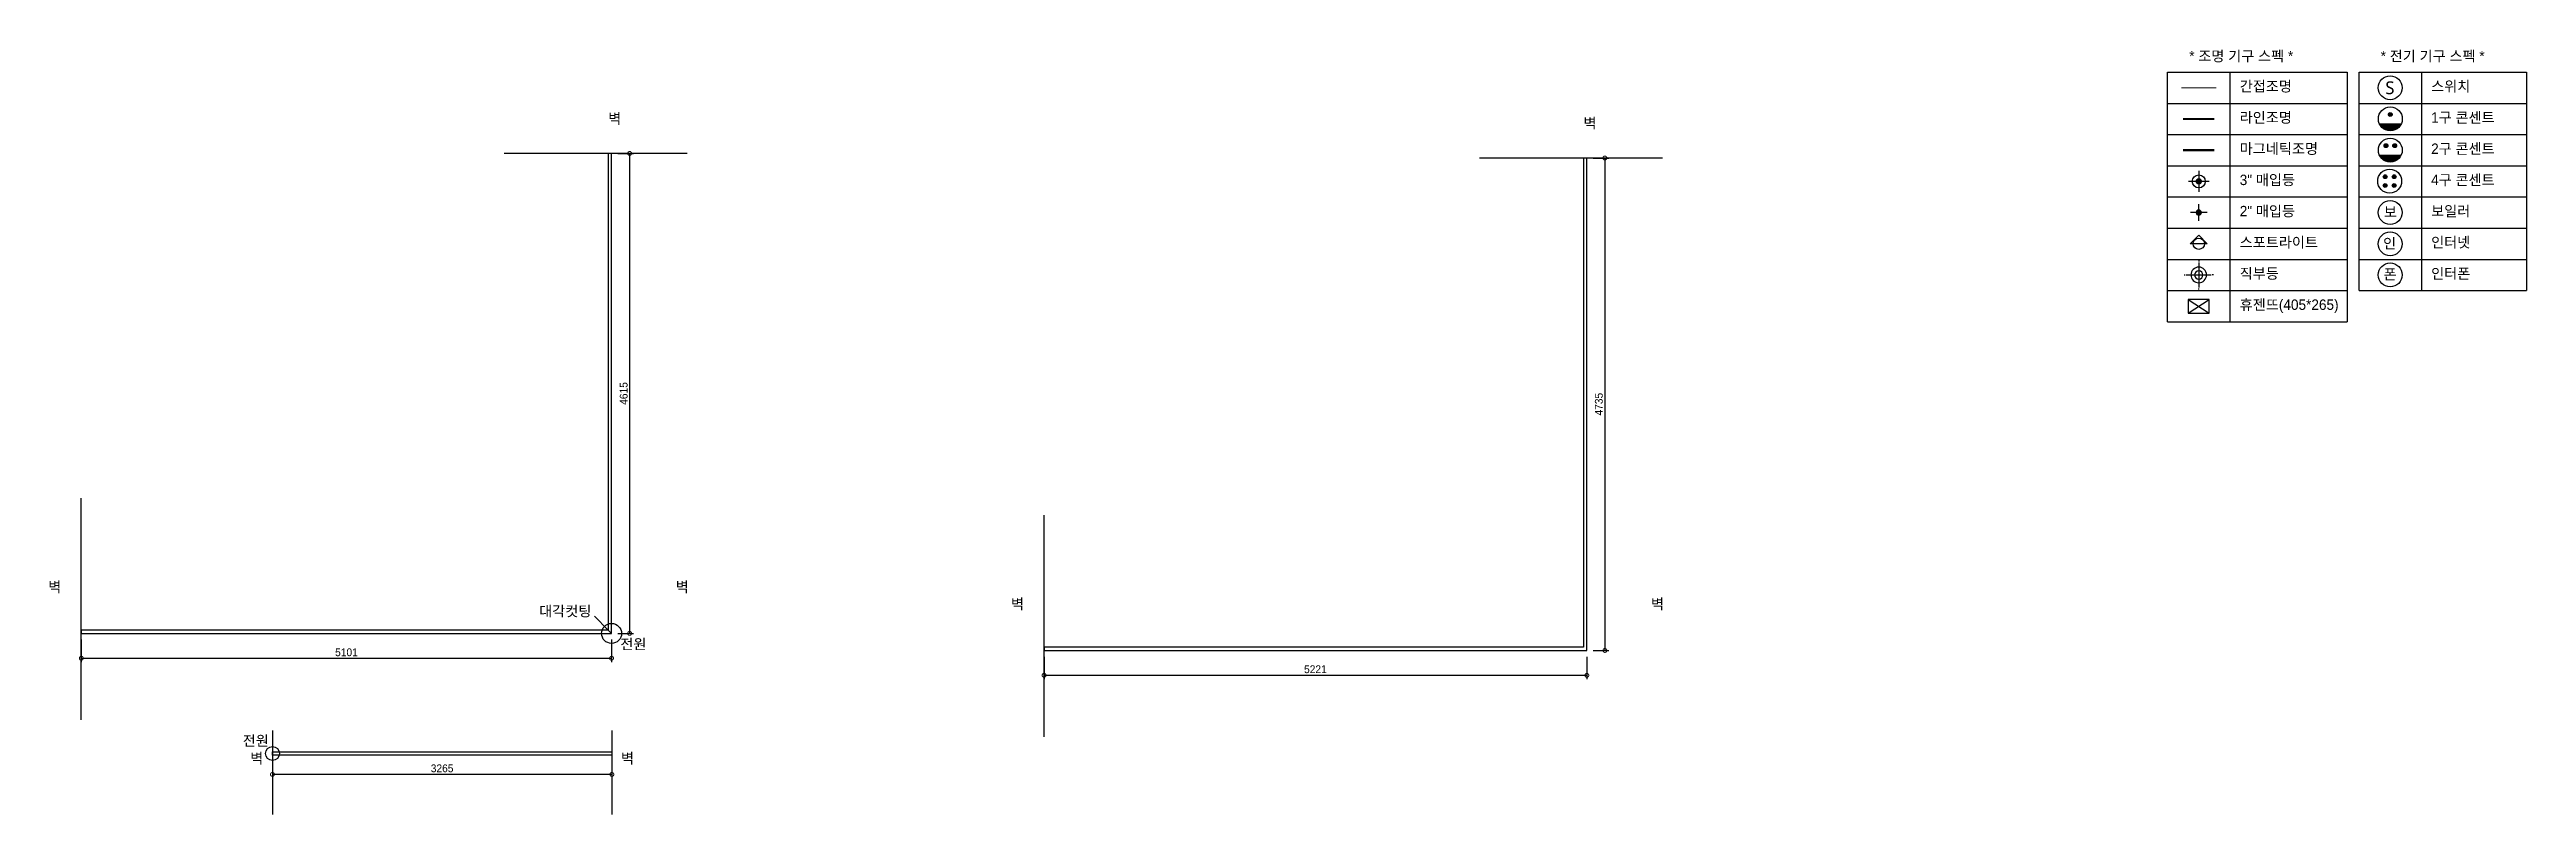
# Model space of a CAD drawing. Header units: inches. Extents: x -53835 to 52744, y -79586 to -50910.
# Drawn here: x -7738 to 16090, y -74402 to -67047 of the extents above; entities that cross this region are included whole.
import ezdxf

# ---------------------------------------------------------------- set-up
doc = ezdxf.new("R2010")
doc.units = ezdxf.units.IN
doc.header["$LTSCALE"] = 50
doc.header["$MEASUREMENT"] = 0
doc.linetypes.add('HID', pattern=[2.5, 1.5, -1])
for name, color, linetype in [('0-ELC TEXT', 7, 'Continuous'), ('06-LIGHT', 4, 'Continuous'), ('3.기호.계단선', 30, 'Continuous'), ('CEIL-DOOR', 6, 'Continuous'), ('CEIL-LIGHT', 7, 'Continuous'), ('FORM(YOURNAME)-11', 1, 'Continuous'), ('HAT', 5, 'Continuous'), ('RC-LIGHT', 7, 'Continuous'), ('U-LANP', 6, 'Continuous'), ('wal', 3, 'Continuous'), ('win', 4, 'Continuous'), ('설비', 140, 'Continuous')]:
    doc.layers.add(name, color=color, linetype=linetype)
doc.styles.add('스타일1', font='HY울릉도M.TTF')
doc.styles.add('코레일둥고', font='Korail_Round_Gothic_Medium.ttf')
doc.dimstyles.new('30', dxfattribs={"dimscale": 30, "dimtxt": 2.5, "dimasz": 2.5, "dimexe": 1.25, "dimexo": 2, "dimtad": 1, "dimdec": 0, "dimtxsty": '스타일1', "dimblk": 'DOTSMALL', "dimcen": 2.5, "dimclrd": 1, "dimclre": 1, "dimclrt": 2, "dimadec": 0, "dimazin": 0, "dimtfac": 1, "dimtix": 1, "dimtmove": 0, "dimatfit": 3, "dimldrblk": 'DOTSMALL', "dimfxl": 1.25, "dimarcsym": 0})

msp = doc.modelspace()

# ---------------------------------------------------------------- texts
at = {"layer": '0-ELC TEXT', "style": '코레일둥고'}
for s, p in [('* 조명 기구 스펙 *', (12846.377, -67159.947)), ('* 전기 기구 스펙 *', (14687.768, -67159.947)), ('간접조명', (13331.988, -67450.331)), ('스위치', (15173.379, -67450.331)), ('라인조명', (13331.988, -67750.331)), ('1구 콘센트', (15173.379, -67750.331)), ('마그네틱조명', (13331.988, -68050.331)), ('2구 콘센트', (15173.379, -68050.331)), ('3" 매입등', (13331.988, -68350.331)), ('4구 콘센트', (15173.379, -68350.331)), ('2" 매입등', (13331.988, -68650.331)), ('보일러', (15173.379, -68650.331)), ('스포트라이트', (13331.988, -68950.331)), ('인터넷', (15173.379, -68950.331)), ('직부등', (13331.988, -69250.331)), ('인터폰', (15173.379, -69250.331)), ('휴젠뜨(405*265)', (13331.988, -69550.331))]:
    msp.add_text(s, height=100, dxfattribs=at).set_placement(p)
at = {"layer": 'CEIL-LIGHT', "ltscale": 10, "style": '코레일둥고'}
for s, p in [('벽', (-2362.898, -67760.941)), ('벽', (7018.887, -67804.525)), ('벽', (-7750.375, -72264.107)), ('벽', (-1714.023, -72264.107)), ('대각컷팅', (-3027.229, -72496.754)), ('벽', (1511.41, -72427.691)), ('벽', (7667.762, -72427.691)), ('전원', (-2246.613, -72814.15)), ('전원', (-5879.091, -73743.256)), ('벽', (-5807.156, -73911.716)), ('벽', (-2240.862, -73911.716))]:
    msp.add_text(s, height=100, dxfattribs=at).set_placement(p)

# ---------------------------------------------------------------- blocks, each defined once
blk = doc.blocks.new('hallogen')
h = blk.add_hatch(color=256)
h.dxf.hatch_style = 1
edge = h.paths.add_edge_path()
edge.add_arc((48592, 60854), 31.2, 0, 360, ccw=False)
at = {"color": 1, "linetype": 'Continuous'}
for p, q in [((48692, 60854), (48492, 60854)), ((48592, 60954), (48592, 60754))]:
    blk.add_line(p, q, dxfattribs=at)
at = {"color": 4, "linetype": 'Continuous'}
blk.add_circle((48592, 60854), 62.5, dxfattribs=at)
blk = doc.blocks.new('1')
at = {"linetype": 'Continuous'}
h = blk.add_hatch(color=4, dxfattribs=at)
h.dxf.hatch_style = 1
edge = h.paths.add_edge_path()
edge.add_arc((11539653, -14273504), 37.5, 0, 360)
at = {"color": 1, "linetype": 'Continuous'}
for p, q in [((11539520, -14273504), (11539787, -14273504)), ((11539653, -14273637), (11539653, -14273370))]:
    blk.add_line(p, q, dxfattribs=at)
at = {"color": 4, "linetype": 'Continuous'}
for radius in [41.5, 37.5]:
    blk.add_circle((11539653, -14273504), radius, dxfattribs=at)
blk = doc.blocks.new('매입등')
at = {"layer": 'HAT', "color": 1}
for p, q in [((-140, 0), (-130, 0)), ((120, 0), (-120, 0)), ((0, 140), (0, 130)), ((0, 120), (0, -120)), ((140, 0), (130, 0)), ((-140, 0), (-130, 0)), ((0, -140), (0, -130))]:
    blk.add_line(p, q, dxfattribs=at)
blk.add_circle((0, 0), 40, dxfattribs=at)
at = {"layer": 'U-LANP'}
blk.add_circle((0, 0), 75, dxfattribs=at)
blk = doc.blocks.new('A$C59950440')
at = {"layer": 'CEIL-DOOR'}
blk.add_blockref('매입등', (140, 140), dxfattribs=at)
blk = doc.blocks.new('SW')
at = {"layer": '설비', "color": 140}
blk.add_circle((11533254, -14277699), 184, dxfattribs=at)
at = {"layer": '설비', "color": 140, "insert": (11533320, -14277601), "char_height": 197.14, "width": 314.33, "attachment_point": 3, "style": '코레일둥고'}
blk.add_mtext('{\\fMalgun Gothic|b0|i0|c129|p50;S}', dxfattribs=at)
blk = doc.blocks.new('egoo')
at = {"layer": '설비'}
h = blk.add_hatch(color=140, dxfattribs=at)
edge = h.paths.add_edge_path()
edge.add_line((1015826, 443329), (1015567, 443329))
edge.add_ellipse((1015696, 443381), major_axis=(99, 99), ratio=1, start_angle=156.9578, end_angle=293.0422)
h = blk.add_hatch(color=140, dxfattribs=at)
edge = h.paths.add_edge_path()
edge.add_arc((1015645, 443434), 22.3, 0, 360)
h = blk.add_hatch(color=140, dxfattribs=at)
edge = h.paths.add_edge_path()
edge.add_arc((1015748, 443434), 22.3, 0, 360)
at = {"layer": '설비', "color": 140}
for centre, radius in [((1015696, 443381), 140), ((1015645, 443434), 22.3), ((1015748, 443434), 22.3)]:
    blk.add_circle(centre, radius, dxfattribs=at)
blk = doc.blocks.new('DLSXJSPT')
at = {"layer": '설비', "color": 140}
blk.add_circle((242956, 103418), 115, dxfattribs=at)
at = {"layer": '설비', "color": 140, "style": '코레일둥고'}
blk.add_text('인', height=100, dxfattribs=at).set_placement((242888, 103372))
blk = doc.blocks.new('DLSXJVHS')
at = {"layer": '설비', "color": 140}
blk.add_circle((236551, 103608), 115, dxfattribs=at)
at = {"layer": '설비', "color": 140, "style": '코레일둥고'}
blk.add_text('폰', height=100, dxfattribs=at).set_placement((236487, 103564))
blk = doc.blocks.new('DLFRN')
at = {"layer": '설비'}
h = blk.add_hatch(color=140, dxfattribs=at)
edge = h.paths.add_edge_path()
edge.add_arc((236552, 104851), 18.3, 0, 360)
h = blk.add_hatch(color=140, dxfattribs=at)
edge = h.paths.add_edge_path()
edge.add_line((236659, 104765), (236446, 104765))
edge.add_ellipse((236552, 104808), major_axis=(81.3, 81.3), ratio=1, start_angle=156.9578, end_angle=293.0422)
at = {"layer": '설비', "color": 140}
for centre, radius in [((236552, 104808), 115), ((236552, 104851), 18.3)]:
    blk.add_circle(centre, radius, dxfattribs=at)
blk = doc.blocks.new('QHDLFFJ')
at = {"layer": '설비', "color": 140}
blk.add_circle((236551, 104208), 115, dxfattribs=at)
at = {"layer": '설비', "color": 140, "style": '코레일둥고'}
blk.add_text('보 ', height=100, dxfattribs=at).set_placement((236490, 104164))
blk = doc.blocks.new('4RNZHS')
at = {"layer": '설비'}
h = blk.add_hatch(color=140, dxfattribs=at)
edge = h.paths.add_edge_path()
edge.add_arc((244434, 96095), 18.3, -90, 270, ccw=False)
h = blk.add_hatch(color=140, dxfattribs=at)
edge = h.paths.add_edge_path()
edge.add_arc((244434, 96011), 18.3, -90, 270, ccw=False)
h = blk.add_hatch(color=140, dxfattribs=at)
edge = h.paths.add_edge_path()
edge.add_arc((244520, 96095), 18.3, 270, 630)
h = blk.add_hatch(color=140, dxfattribs=at)
edge = h.paths.add_edge_path()
edge.add_arc((244520, 96011), 18.3, 270, 630)
at = {"layer": '설비', "color": 140}
for centre, radius in [((244477, 96053), 115), ((244434, 96095), 18.3), ((244434, 96011), 18.3), ((244520, 96095), 18.3), ((244520, 96011), 18.3)]:
    blk.add_circle(centre, radius, dxfattribs=at)
blk = doc.blocks.new('_DOTSMALL')
at = {"color": 0, "linetype": 'ByBlock', "const_width": 0.5}
blk.add_lwpolyline([(-0.0625, 0, 1), (0.0625, 0, 1)], format="xyb", close=True, dxfattribs=at)
blk = doc.blocks.new('*D510')
at = {"layer": 'Defpoints', "color": 0, "ltscale": 10, "transparency": 16777216}
for p in [(-5593, -73832), (-2328, -73832), (-5593, -74017)]:
    blk.add_point(p, dxfattribs=at)
at = {"layer": 'FORM(YOURNAME)-11', "color": 1, "lineweight": -2, "ltscale": 10, "transparency": 16777216}
for p, q in [((-5593, -73892), (-5593, -74054)), ((-2328, -74017), (-5593, -74017)), ((-2328, -73892), (-2328, -74054))]:
    blk.add_line(p, q, dxfattribs=at)
at = {"layer": 'FORM(YOURNAME)-11', "color": 1, "lineweight": -2, "ltscale": 10, "transparency": 16777216, "xscale": 75, "yscale": 75, "zscale": 75, "rotation": 180}
blk.add_blockref('_DOTSMALL', (-5593, -74017), dxfattribs=at)
at = {"layer": 'FORM(YOURNAME)-11', "color": 1, "lineweight": -2, "ltscale": 10, "transparency": 16777216, "xscale": 75, "yscale": 75, "zscale": 75}
blk.add_blockref('_DOTSMALL', (-2328, -74017), dxfattribs=at)
at = {"layer": 'FORM(YOURNAME)-11', "color": 2, "ltscale": 10, "transparency": 16777216, "insert": (-3961, -73959), "char_height": 75, "attachment_point": 5, "style": '스타일1'}
blk.add_mtext('3265', dxfattribs=at)
blk = doc.blocks.new('*D511')
at = {"layer": 'Defpoints', "color": 0, "ltscale": 10, "transparency": 16777216}
for p in [(-7432, -72661), (-2331, -72661), (-2331, -72900)]:
    blk.add_point(p, dxfattribs=at)
at = {"layer": 'FORM(YOURNAME)-11', "color": 1, "lineweight": -2, "ltscale": 10, "transparency": 16777216}
for p, q in [((-7432, -72721), (-7432, -72938)), ((-7432, -72900), (-2331, -72900)), ((-2331, -72721), (-2331, -72938))]:
    blk.add_line(p, q, dxfattribs=at)
at = {"layer": 'FORM(YOURNAME)-11', "color": 1, "lineweight": -2, "ltscale": 10, "transparency": 16777216, "xscale": 75, "yscale": 75, "zscale": 75, "rotation": 180}
blk.add_blockref('_DOTSMALL', (-7432, -72900), dxfattribs=at)
at = {"layer": 'FORM(YOURNAME)-11', "color": 1, "lineweight": -2, "ltscale": 10, "transparency": 16777216, "xscale": 75, "yscale": 75, "zscale": 75}
blk.add_blockref('_DOTSMALL', (-2331, -72900), dxfattribs=at)
at = {"layer": 'FORM(YOURNAME)-11', "color": 2, "ltscale": 10, "transparency": 16777216, "insert": (-4881, -72843), "char_height": 75, "attachment_point": 5, "style": '스타일1'}
blk.add_mtext('5101', dxfattribs=at)
blk = doc.blocks.new('*D512')
at = {"layer": 'Defpoints', "color": 0, "ltscale": 10, "transparency": 16777216}
for p in [(-2331, -68046), (-2331, -72661), (-2157, -72661)]:
    blk.add_point(p, dxfattribs=at)
at = {"layer": 'FORM(YOURNAME)-11', "color": 1, "lineweight": -2, "ltscale": 10, "transparency": 16777216}
for p, q in [((-2271, -68046), (-2119, -68046)), ((-2157, -68046), (-2157, -72661)), ((-2271, -72661), (-2119, -72661))]:
    blk.add_line(p, q, dxfattribs=at)
at = {"layer": 'FORM(YOURNAME)-11', "color": 1, "lineweight": -2, "ltscale": 10, "transparency": 16777216, "xscale": 75, "yscale": 75, "zscale": 75}
for p, rotation in [((-2157, -68046), 90), ((-2157, -72661), 270)]:
    blk.add_blockref('_DOTSMALL', p, dxfattribs=dict(at, rotation=rotation))
at = {"layer": 'FORM(YOURNAME)-11', "color": 2, "ltscale": 10, "transparency": 16777216, "insert": (-2214, -70354), "char_height": 75, "attachment_point": 5, "rotation": 90, "style": '스타일1'}
blk.add_mtext('4615', dxfattribs=at)
blk = doc.blocks.new('*D521')
at = {"layer": 'Defpoints', "color": 0, "ltscale": 10, "transparency": 16777216}
for p in [(1830, -72825), (7051, -72825), (7051, -73064)]:
    blk.add_point(p, dxfattribs=at)
at = {"layer": 'FORM(YOURNAME)-11', "color": 1, "lineweight": -2, "ltscale": 10, "transparency": 16777216}
for p, q in [((1830, -72885), (1830, -73102)), ((7051, -72885), (7051, -73102)), ((1830, -73064), (7051, -73064))]:
    blk.add_line(p, q, dxfattribs=at)
at = {"layer": 'FORM(YOURNAME)-11', "color": 1, "lineweight": -2, "ltscale": 10, "transparency": 16777216, "xscale": 75, "yscale": 75, "zscale": 75, "rotation": 180}
blk.add_blockref('_DOTSMALL', (1830, -73064), dxfattribs=at)
at = {"layer": 'FORM(YOURNAME)-11', "color": 1, "lineweight": -2, "ltscale": 10, "transparency": 16777216, "xscale": 75, "yscale": 75, "zscale": 75}
blk.add_blockref('_DOTSMALL', (7051, -73064), dxfattribs=at)
at = {"layer": 'FORM(YOURNAME)-11', "color": 2, "ltscale": 10, "transparency": 16777216, "insert": (4440, -73006), "char_height": 75, "attachment_point": 5, "style": '스타일1'}
blk.add_mtext('5221', dxfattribs=at)
blk = doc.blocks.new('*D522')
at = {"layer": 'Defpoints', "color": 0, "ltscale": 10, "transparency": 16777216}
for p in [(7051, -68090), (7051, -72825), (7225, -72825)]:
    blk.add_point(p, dxfattribs=at)
at = {"layer": 'FORM(YOURNAME)-11', "color": 1, "lineweight": -2, "ltscale": 10, "transparency": 16777216}
for p, q in [((7111, -68090), (7263, -68090)), ((7225, -68090), (7225, -72825)), ((7111, -72825), (7263, -72825))]:
    blk.add_line(p, q, dxfattribs=at)
at = {"layer": 'FORM(YOURNAME)-11', "color": 1, "lineweight": -2, "ltscale": 10, "transparency": 16777216, "xscale": 75, "yscale": 75, "zscale": 75}
for p, rotation in [((7225, -68090), 90), ((7225, -72825), 270)]:
    blk.add_blockref('_DOTSMALL', p, dxfattribs=dict(at, rotation=rotation))
at = {"layer": 'FORM(YOURNAME)-11', "color": 2, "ltscale": 10, "transparency": 16777216, "insert": (7167, -70457), "char_height": 75, "attachment_point": 5, "rotation": 90, "style": '스타일1'}
blk.add_mtext('4735', dxfattribs=at)

# ---------------------------------------------------------------- dimensions: what is measured, and where the dimension line sits
at = {"layer": 'FORM(YOURNAME)-11', "ltscale": 10}
for base, p1, p2, angle, picture, middle in [((-2156.646, -72661.366), (-2330.898, -68046.366), (-2330.898, -72661.366), 90, '*D512', (-2213.794, -70353.866)), ((7225.139, -72824.95), (7050.887, -68089.95), (7050.887, -72824.95), 90, '*D522', (7167.391, -70457.45)), ((-5593.036, -74016.894), (-2328.036, -73831.726), (-5593.036, -73831.726), 180, '*D510', (-3960.536, -73959.096))]:
    dim = msp.add_linear_dim(base=base, p1=p1, p2=p2, angle=angle, dimstyle='30', dxfattribs=at)
    dim.commit()
    dim.dimension.update_dxf_attribs({"geometry": picture, "text_midpoint": middle})
for base, p1, p2, picture, middle in [((-2330.898, -72900.467), (-7431.898, -72661.366), (-2330.898, -72661.366), '*D511', (-4881.398, -72842.719)), ((7050.887, -73064.051), (1829.887, -72824.95), (7050.887, -72824.95), '*D521', (4440.387, -73006.403))]:
    dim = msp.add_linear_dim(base=base, p1=p1, p2=p2, dimstyle='30', dxfattribs=at)
    dim.commit()
    dim.dimension.update_dxf_attribs({"geometry": picture, "text_midpoint": middle})

# ---------------------------------------------------------------- linework, layer by layer
at = {"color": 4}
for p, q in [((12938.114, -68832.487), (12856.214, -68914.387)), ((13020.014, -68914.387), (12938.114, -68832.487)), ((13020.014, -68914.387), (12856.214, -68914.387))]:
    msp.add_line(p, q, dxfattribs=at)
msp.add_circle((12938.114, -68914.387), 54.6, dxfattribs=at)
at = {"layer": '0-ELC TEXT'}
for p, q in [((13238.114, -67264.387), (13238.114, -69664.387)), ((15079.505, -67264.387), (15079.505, -69364.387)), ((12638.114, -67564.387), (14366.328, -67564.387)), ((14479.505, -67564.387), (16090.397, -67564.387)), ((12638.114, -67864.387), (14366.328, -67864.387)), ((14479.505, -67864.387), (16090.397, -67864.387)), ((12638.114, -68164.387), (14366.328, -68164.387)), ((14479.505, -68164.387), (16090.397, -68164.387)), ((12638.114, -68464.387), (14366.328, -68464.387)), ((14479.505, -68464.387), (16090.397, -68464.387)), ((12638.114, -68764.387), (14366.328, -68764.387)), ((14479.505, -68764.387), (16090.397, -68764.387)), ((12638.114, -69064.387), (14366.328, -69064.387)), ((14479.505, -69064.387), (16090.397, -69064.387)), ((12638.114, -69364.387), (14366.328, -69364.387)), ((14479.505, -69364.387), (16090.397, -69364.387)), ((12638.114, -69664.387), (14366.328, -69664.387))]:
    msp.add_line(p, q, dxfattribs=at)
for points in [[(12638.114, -69664.387), (12638.114, -67264.387), (14366.328, -67264.387), (14366.328, -69664.387)], [(14479.505, -69364.387), (14479.505, -67264.387), (16090.397, -67264.387), (16090.397, -69364.387)]]:
    msp.add_lwpolyline(points, dxfattribs=at)
at = {"layer": '06-LIGHT', "color": 10, "linetype": 'HID', "const_width": 10}
msp.add_lwpolyline([(13106.92, -67414.387), (12769.308, -67414.387)], dxfattribs=at)
at = {"layer": '3.기호.계단선'}
for p, q in [((12834.657, -69583.123), (13037.157, -69450.623)), ((12834.657, -69450.623), (13037.157, -69583.123))]:
    msp.add_line(p, q, dxfattribs=at)
at = {"layer": '3.기호.계단선', "ltscale": 10}
msp.add_line((-2330.898, -72661.366), (-2362.898, -72629.366), dxfattribs=at)
at = {"layer": '3.기호.계단선', "const_width": 20}
msp.add_lwpolyline([(13089.113, -68014.359), (12787.441, -68014.359)], dxfattribs=at)
at = {"layer": '3.기호.계단선'}
msp.add_lwpolyline([(12834.657, -69583.123), (13037.157, -69583.123), (13037.157, -69450.623), (12834.657, -69450.623)], close=True, dxfattribs=at)
for centre, radius in [((-2330.898, -72661.366), 96.213), ((-5593.036, -73815.726), 66.978)]:
    msp.add_circle(centre, radius, dxfattribs=at)
at = {"layer": 'CEIL-LIGHT', "ltscale": 10}
for p, q in [((-1603.768, -68046.366), (-3363.665, -68046.366)), ((7778.017, -68089.95), (6018.12, -68089.95)), ((-7431.898, -73490.851), (-7431.898, -71360.366)), ((1829.887, -73654.435), (1829.887, -71523.95)), ((-2362.898, -72629.366), (-2495.437, -72496.828)), ((-5593.036, -73596.01), (-5593.036, -74401.768)), ((-2328.036, -73596.01), (-2328.036, -74401.768))]:
    msp.add_line(p, q, dxfattribs=at)
at = {"layer": 'wal', "ltscale": 10}
for p, q in [((-2330.898, -68046.366), (-2362.898, -68046.366)), ((-2362.898, -68046.366), (-2362.898, -72629.366)), ((-2330.898, -72661.366), (-2330.898, -68046.366)), ((7050.887, -68089.95), (7018.887, -68089.95)), ((7018.887, -68089.95), (7018.887, -72792.95)), ((7050.887, -72824.95), (7050.887, -68089.95))]:
    msp.add_line(p, q, dxfattribs=at)
at = {"layer": 'win', "ltscale": 10}
for p, q in [((-7431.898, -72629.366), (-7431.898, -72661.366)), ((-2362.898, -72629.366), (-7431.898, -72629.366)), ((-7431.898, -72661.366), (-2330.898, -72661.366)), ((1829.887, -72792.95), (1829.887, -72824.95)), ((7018.887, -72792.95), (1829.887, -72792.95)), ((1829.887, -72824.95), (7050.887, -72824.95))]:
    msp.add_line(p, q, dxfattribs=at)
msp.add_lwpolyline([(-2328.036, -73799.726), (-2328.036, -73831.726), (-5593.036, -73831.726), (-5593.036, -73799.726), (-2328.036, -73799.726)], dxfattribs=at)
at = {"layer": '설비', "color": 140, "const_width": 20}
msp.add_lwpolyline([(13089.113, -67714.359), (12787.441, -67714.359)], dxfattribs=at)

# ---------------------------------------------------------------- block references
at = {"layer": 'RC-LIGHT'}
msp.add_blockref('hallogen', (-35653.588, -129168.651), dxfattribs=at)
at = {"layer": 'RC-LIGHT', "xscale": -0.6024096385271789, "yscale": 0.6024096385271789, "zscale": 0.6024096385271789}
msp.add_blockref('1', (6964536.607, 8529881.872), dxfattribs=at)
at = {"layer": 'RC-LIGHT', "xscale": -1}
msp.add_blockref('A$C59950440', (13078.114, -69354.387), dxfattribs=at)
at = {"layer": '설비', "color": 140}
for name, p, xscale, yscale, zscale in [('SW', (-7193504.287, 8856147.766), 0.625, 0.625, 0.625), ('egoo', (-819541.15, -432220.594), 0.8214285869294655, 0.8214285869294655, 0.8214285869294655)]:
    msp.add_blockref(name, p, dxfattribs=dict(at, xscale=xscale, yscale=yscale, zscale=zscale))
at = {"layer": '설비'}
for name, p in [('DLFRN', (-221771.284, -172522.173)), ('4RNZHS', (-229702.525, -164365.051)), ('QHDLFFJ', (-221771.284, -172822.173)), ('DLSXJSPT', (-228176.509, -172332.756)), ('DLSXJVHS', (-221771.284, -172822.173))]:
    msp.add_blockref(name, p, dxfattribs=at)

msp.set_redraw_order([(e.dxf.handle, doc.entitydb.next_handle()) for e in msp.query("TEXT MTEXT ATTDEF DIMENSION ARC_DIMENSION")])  # texts and dimensions are drawn at this point

doc.saveas('drawing.dxf')
